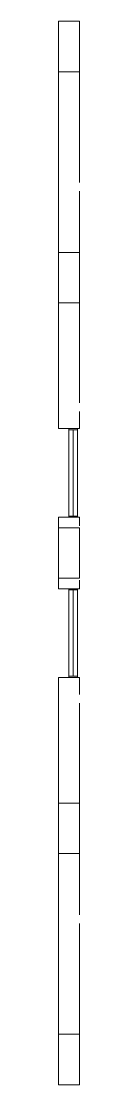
# Model space of a CAD drawing. Header units: millimetres. Extents: x 2878 to 6301, y 540 to 1980.
# Drawn here: x 2907.89 to 2908.14, y 801.2 to 813.85 of the extents above; entities that cross this region are included whole.
import ezdxf

# ---------------------------------------------------------------- set-up
doc = ezdxf.new("R2010")
doc.units = ezdxf.units.MM
doc.header["$LTSCALE"] = 4
for name, color, linetype, lineweight in [('ALVENARIA', 4, 'Continuous', 20), ('COTAS', 35, 'Continuous', 5), ('JANELA', 2, 'Continuous', 20), ('PILAR', 1, 'Continuous', 5)]:
    doc.layers.add(name, color=color, linetype=linetype, lineweight=lineweight)

# ---------------------------------------------------------------- blocks, each defined once
blk = doc.blocks.new('PILAR')
at = {"layer": 'PILAR', "ltscale": 0.01}
blk.add_lwpolyline([(-0.15, 0), (0.1, 0), (0.1, -0.6), (-0.15, -0.6)], close=True, dxfattribs=at)

msp = doc.modelspace()

# ---------------------------------------------------------------- linework, layer by layer
at = {"layer": 'ALVENARIA'}
for p, q in [((2907.889, 813.852), (2907.888, 809.006)), ((2907.888, 807.101), (2907.888, 807.951)), ((2907.889, 801.2), (2907.888, 806.046))]:
    msp.add_line(p, q, dxfattribs=at)
at = {"layer": 'ALVENARIA', "ltscale": 0.5}
msp.add_line((2907.889, 813.852), (2908.139, 813.852), dxfattribs=at)
at = {"layer": 'ALVENARIA', "ltscale": 200}
for p, q in [((2908.139, 813.852), (2908.139, 811.932)), ((2908.139, 811.832), (2908.138, 809.311)), ((2908.138, 809.211), (2908.138, 809.006)), ((2908.138, 805.841), (2908.138, 806.046)), ((2908.139, 803.22), (2908.138, 805.741)), ((2908.139, 801.2), (2908.139, 803.12))]:
    msp.add_line(p, q, dxfattribs=at)
at = {"layer": 'ALVENARIA', "ltscale": 0.03}
for p, q in [((2908.138, 809.006), (2907.888, 809.006)), ((2908.138, 807.951), (2907.888, 807.951)), ((2908.138, 807.851), (2908.138, 807.951)), ((2908.138, 807.201), (2908.138, 807.101)), ((2908.138, 807.101), (2907.888, 807.101)), ((2908.138, 806.046), (2907.888, 806.046)), ((2908.139, 801.2), (2907.989, 801.2))]:
    msp.add_line(p, q, dxfattribs=at)
at = {"layer": 'COTAS', "ltscale": 0.03}
for p, q in [((2908.063, 807.965), (2908.063, 808.992)), ((2908.063, 807.087), (2908.063, 806.06))]:
    msp.add_line(p, q, dxfattribs=at)
at = {"layer": 'COTAS'}
for p, q in [((2908.138, 807.601), (2908.138, 807.751)), ((2908.138, 807.451), (2908.138, 807.301))]:
    msp.add_line(p, q, dxfattribs=at)
at = {"layer": 'JANELA', "ltscale": 0.03}
for p, q in [((2908.013, 808.992), (2908.013, 807.965)), ((2908.113, 808.992), (2908.113, 807.965)), ((2908.013, 806.06), (2908.013, 807.087)), ((2908.113, 806.06), (2908.113, 807.087))]:
    msp.add_line(p, q, dxfattribs=at)
for points in [[(2908.013, 809.006), (2908.013, 808.992), (2908.113, 808.992), (2908.113, 809.006)], [(2908.013, 807.965), (2908.013, 807.951), (2908.113, 807.951), (2908.113, 807.965)], [(2908.013, 807.087), (2908.013, 807.101), (2908.113, 807.101), (2908.113, 807.087)], [(2908.013, 806.046), (2908.013, 806.06), (2908.113, 806.06), (2908.113, 806.046)]]:
    msp.add_lwpolyline(points, close=True, dxfattribs=at)

# ---------------------------------------------------------------- block references
at = {"layer": 'COTAS', "xscale": -1, "rotation": 180}
for p in [(2908.039, 813.252), (2908.039, 801.2)]:
    msp.add_blockref('PILAR', p, dxfattribs=at)
at = {"layer": 'COTAS', "rotation": 180}
for p in [(2907.989, 810.502), (2907.988, 807.226), (2907.989, 803.95)]:
    msp.add_blockref('PILAR', p, dxfattribs=at)

doc.saveas('drawing.dxf')
